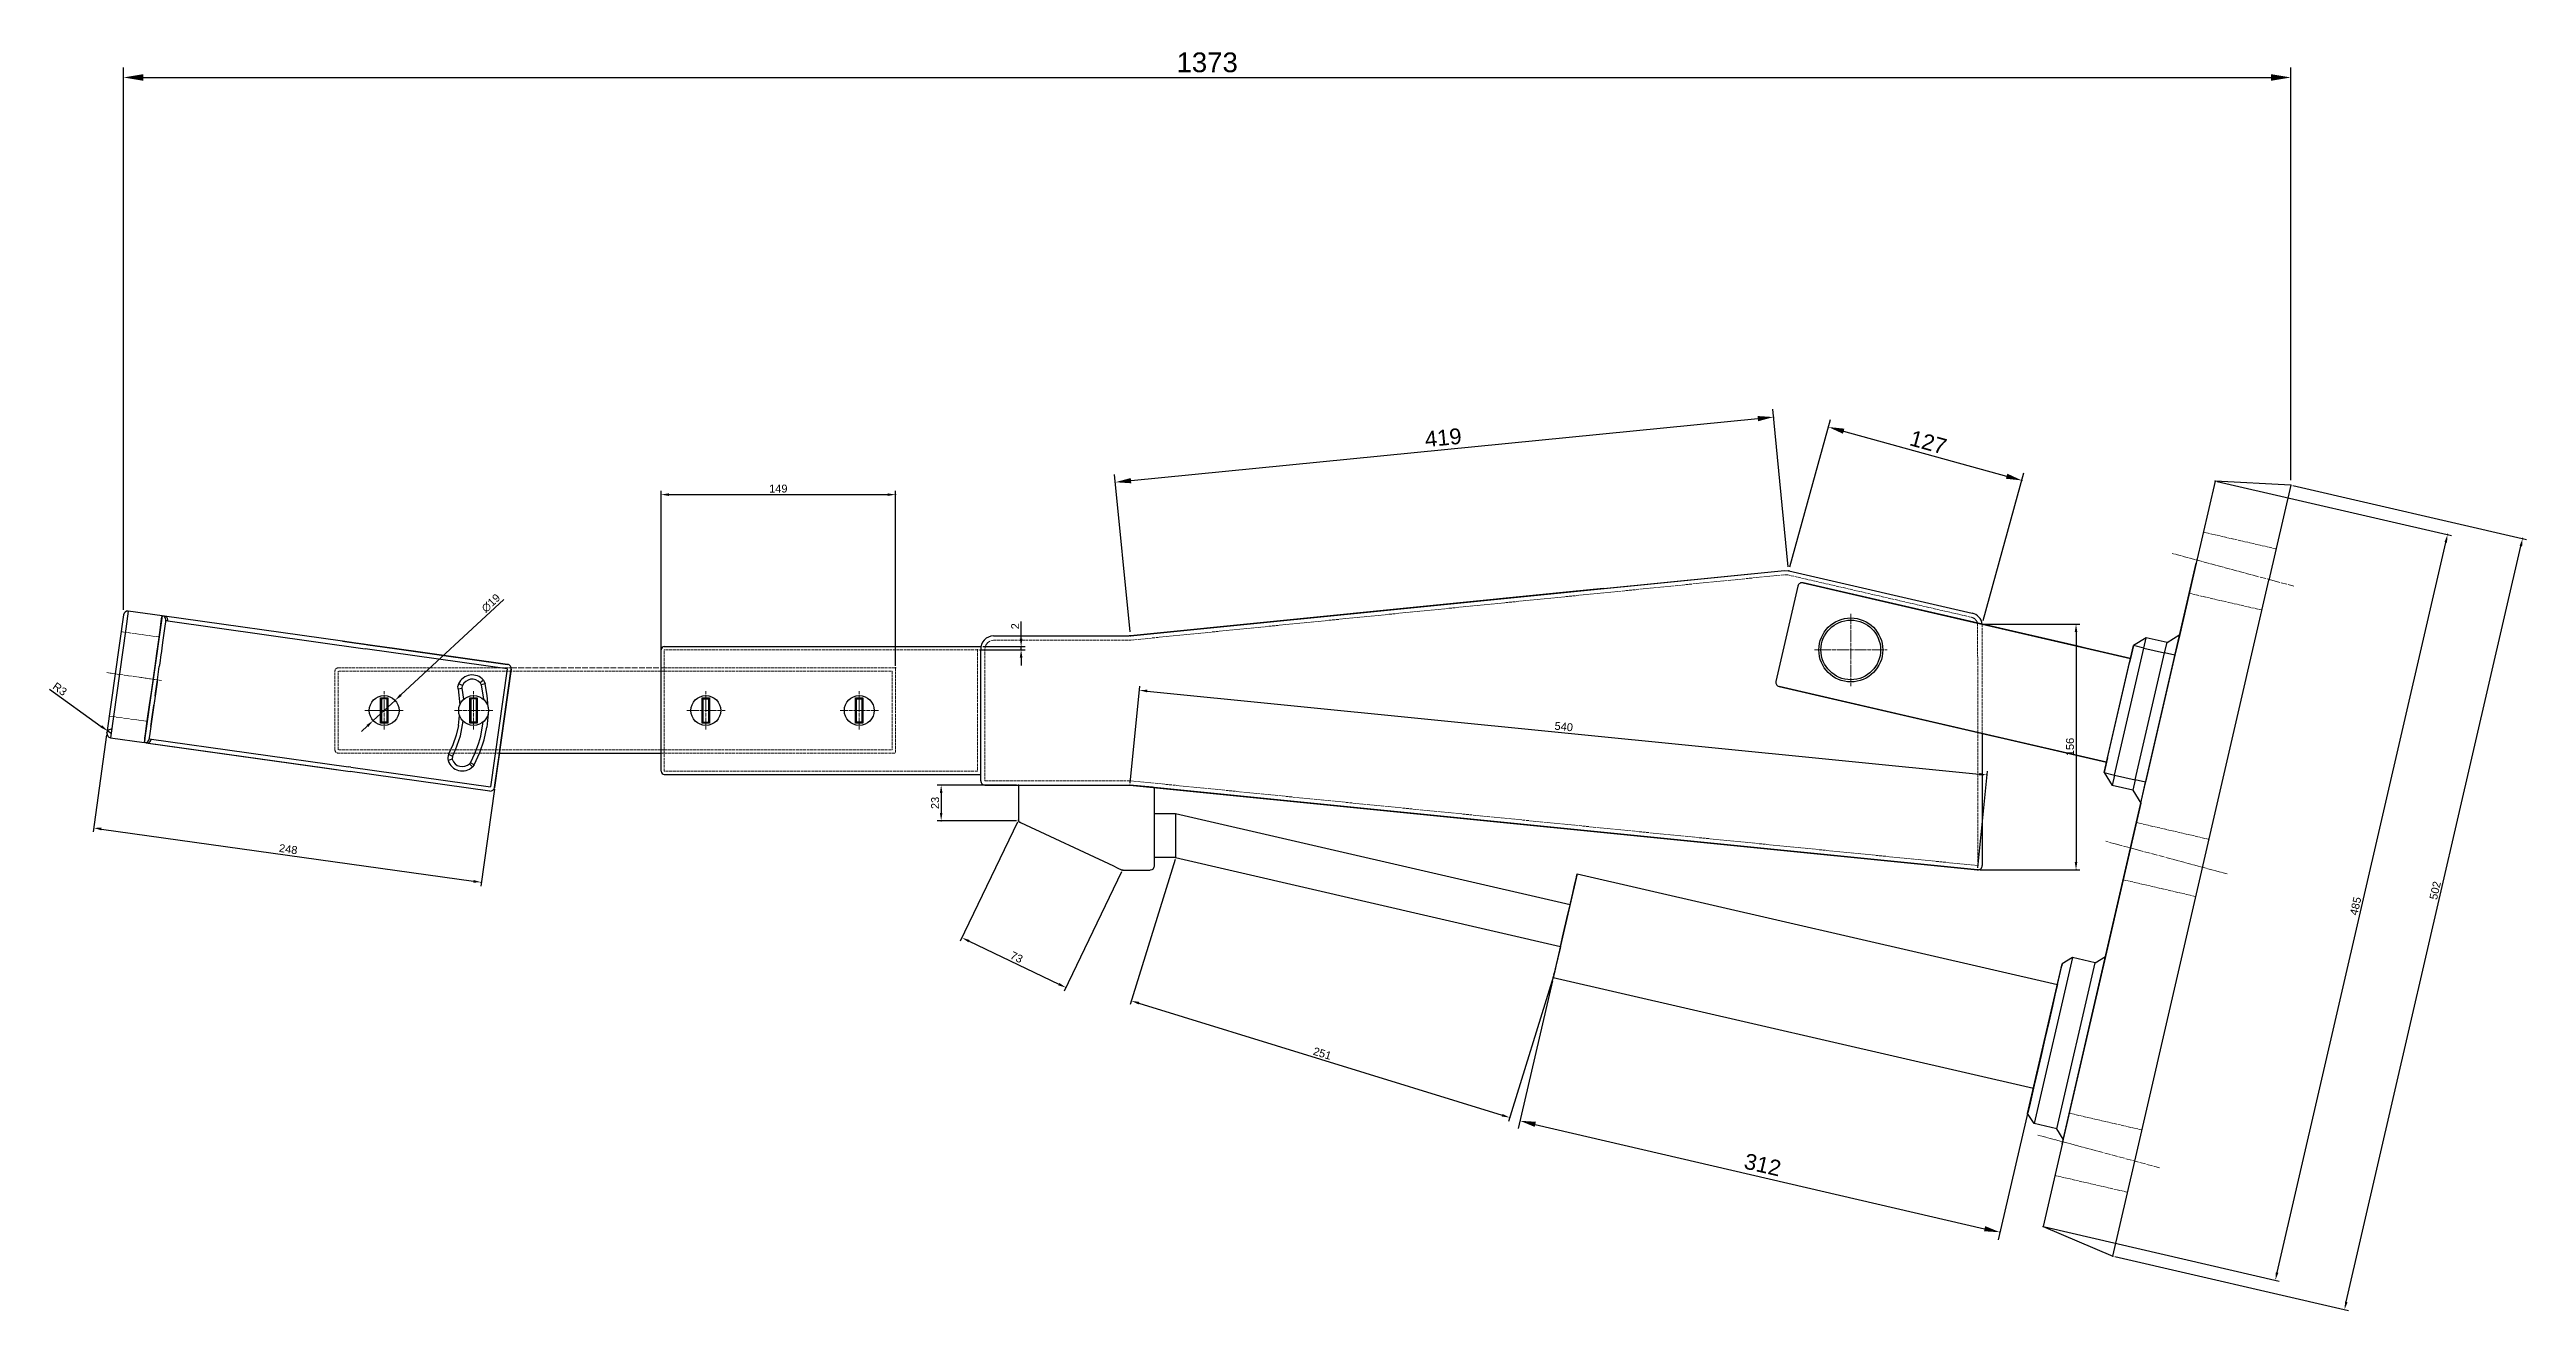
# Model space of a CAD drawing. Header units: millimetres. Extents: x -6198 to -2727, y 3560 to 4988.
# Drawn here: x -6194 to -4625, y 4189 to 4988 of the extents above; entities that cross this region are included whole.
import ezdxf

# ---------------------------------------------------------------- set-up
doc = ezdxf.new("R2010")
doc.units = ezdxf.units.MM
doc.header["$LTSCALE"] = 0.3
doc.linetypes.add('ACAD_ISO02W100', pattern=[15, 12, -3])
doc.linetypes.add('ACAD_ISO04W100', pattern=[30, 24, -3, 0, -3])
doc.layers.add('Ax', color=7, linetype='Continuous')
for name, color, linetype, lineweight in [('Cotas', 1, 'Continuous', 20), ('LCL', 7, 'Continuous', 25), ('LTCE', 7, 'ACAD_ISO02W100', 20), ('LTPE', 7, 'ACAD_ISO04W100', 20)]:
    doc.layers.add(name, color=color, linetype=linetype, lineweight=lineweight)
doc.styles.get("Standard").update_dxf_attribs({"font": 'arial.ttf'})
doc.dimstyles.new('ISO-25 Annotative', dxfattribs={"dimtxt": 2.5, "dimasz": 2.5, "dimexe": 1.25, "dimexo": 0.625, "dimtad": 1, "dimdec": 0, "dimtxsty": 'Standard', "dimcen": 2.5, "dimadec": 0, "dimazin": 0, "dimtfac": 1, "dimtdec": 0, "dimtmove": 0, "dimatfit": 3, "dimfxl": 1, "dimarcsym": 0})

# ---------------------------------------------------------------- blocks, each defined once
blk = doc.blocks.new('*D83')
at = {"layer": 'Cotas', "color": 0, "lineweight": -2, "ltscale": 0.5}
for p, q in [((-6147.335899717758, 4632.832442805025), (-6147.335899717758, 4976.524468239681)), ((-4773.964555411912, 4715.092627379327), (-4773.964555411912, 4976.524468239681)), ((-6134.835899717758, 4970.274468239681), (-4786.464555411912, 4970.274468239681))]:
    blk.add_line(p, q, dxfattribs=at)
at = {"layer": 'Cotas', "color": 0, "ltscale": 0.5}
for points in [[(-6134.835899717758, 4972.357801573014), (-6134.835899717758, 4968.191134906348), (-6147.335899717758, 4970.274468239681)], [(-4786.464555411912, 4972.357801573014), (-4786.464555411912, 4968.191134906348), (-4773.964555411912, 4970.274468239681)]]:
    blk.add_solid(points, dxfattribs=at)
at = {"layer": 'Defpoints', "color": 0, "ltscale": 0.5}
for p in [(-4773.964555411912, 4970.274468239681), (-4773.964555411912, 4711.967627379327), (-6147.335899717758, 4629.707442805025)]:
    blk.add_point(p, dxfattribs=at)
at = {"layer": 'Cotas', "color": 0, "ltscale": 0.5, "insert": (-5460.650227564834, 4979.785893887703), "char_height": 12.5, "attachment_point": 5}
blk.add_mtext('1373', dxfattribs=at)
blk = doc.blocks.new('*D0')
at = {"layer": 'Ax', "color": 0, "ltscale": 0.5}
for p in [(-4944.435910795915, 4714.874407044005), (-5092.144205718907, 4657.624381552617), (-4969.596459800505, 4623.777321167406)]:
    blk.add_point(p, dxfattribs=at)
at = {"layer": 'Cotas', "color": 0, "lineweight": -2, "ltscale": 0.5}
for p, q in [((-5091.478637963979, 4660.034157385262), (-5065.652521204462, 4753.541019094507)), ((-5057.344553383738, 4746.059196409506), (-4954.075014126495, 4717.536678063716)), ((-4968.930892045577, 4626.187097000051), (-4943.10477528606, 4719.693958709296))]:
    blk.add_line(p, q, dxfattribs=at)
at = {"layer": 'Cotas', "color": 0, "ltscale": 0.5}
for points in [[(-5056.900841547119, 4747.665713631269), (-5057.788265220355, 4744.452679187742), (-5066.983656714317, 4748.721467429216)], [(-4953.631302289877, 4719.14319528548), (-4954.518725963113, 4715.930160841953), (-4944.435910795915, 4714.874407044005)]]:
    blk.add_solid(points, dxfattribs=at)
at = {"layer": 'Cotas', "color": 0, "ltscale": 0.5, "insert": (-5003.707632459598, 4739.046990048319), "char_height": 10, "attachment_point": 5, "rotation": 344.56011985154214}
blk.add_mtext('127', dxfattribs=at)
blk = doc.blocks.new('*D1')
at = {"layer": 'Ax', "color": 0, "ltscale": 0.5}
for p in [(-5101.783419741884, 4755.020422654074), (-5092.144205718907, 4657.624381552617), (-5509.229427564816, 4616.345766182557)]:
    blk.add_point(p, dxfattribs=at)
at = {"layer": 'Cotas', "color": 0, "lineweight": -2, "ltscale": 0.5}
for p, q in [((-5092.390425951951, 4660.112227125967), (-5102.275860207974, 4759.996113800775)), ((-5508.917259294392, 4714.726688216192), (-5111.734802035286, 4754.035541721894)), ((-5509.475647797861, 4618.833611755907), (-5519.361082053883, 4718.717498430715))]:
    blk.add_line(p, q, dxfattribs=at)
at = {"layer": 'Cotas', "color": 0, "ltscale": 0.5}
for points in [[(-5111.898948857315, 4755.694105437462), (-5111.570655213255, 4752.376978006328), (-5101.783419741884, 4755.020422654074)], [(-5509.081406116422, 4716.38525193176), (-5508.753112472362, 4713.068124500625), (-5518.868641587794, 4713.741807284014)]]:
    blk.add_solid(points, dxfattribs=at)
at = {"layer": 'Cotas', "color": 0, "ltscale": 0.5, "insert": (-5311.075104497976, 4741.949867531896), "char_height": 10, "attachment_point": 5, "rotation": 5.652114807943309}
blk.add_mtext('419', dxfattribs=at)
blk = doc.blocks.new('*D2')
at = {"layer": 'Ax', "color": 0, "ltscale": 0.5}
for p in [(-5241.268132009183, 4400.229828241067), (-4937.078005902409, 4329.5665960223), (-4958.272199408199, 4238.330118538535)]:
    blk.add_point(p, dxfattribs=at)
at = {"layer": 'Cotas', "color": 0, "lineweight": -2, "ltscale": 0.5}
for p, q in [((-5241.833818352736, 4397.79466932208), (-5263.593698202077, 4304.123032919329)), ((-4937.643692245962, 4327.131437103314), (-4959.403572095302, 4233.459800700562)), ((-5252.721689839028, 4306.730605383094), (-4968.012835084144, 4240.592863912743))]:
    blk.add_line(p, q, dxfattribs=at)
at = {"layer": 'Cotas', "color": 0, "ltscale": 0.5}
for points in [[(-5252.344565609994, 4308.354044662418), (-5253.098814068063, 4305.10716610377), (-5262.462325514973, 4308.993350757302)], [(-4967.63571085511, 4242.216303192067), (-4968.389959313179, 4238.969424633419), (-4958.272199408199, 4238.330118538535)]]:
    blk.add_solid(points, dxfattribs=at)
at = {"layer": 'Cotas', "color": 0, "ltscale": 0.5, "insert": (-5108.645507710611, 4281.073521207617), "char_height": 10, "attachment_point": 5, "rotation": 346.92216313489905}
blk.add_mtext('312', dxfattribs=at)
blk = doc.blocks.new('*D4')
at = {"layer": 'Ax', "color": 0, "ltscale": 0.5}
for p in [(-4773.964555411912, 4711.967627379327), (-4627.094852291559, 4678.060386704913), (-4886.798891708039, 4223.224068659159)]:
    blk.add_point(p, dxfattribs=at)
at = {"layer": 'Cotas', "color": 0, "lineweight": -2, "ltscale": 0.5}
for p, q in [((-4772.746592281968, 4711.686440939223), (-4624.658926031672, 4677.498013824705)), ((-4738.804442827269, 4194.18868050452), (-4628.219598051975, 4673.188534185139)), ((-4885.580928578095, 4222.942882219056), (-4737.493262327799, 4188.754455104538))]:
    blk.add_line(p, q, dxfattribs=at)
at = {"layer": 'Cotas', "color": 0, "ltscale": 0.5}
for points in [[(-4629.031573471937, 4673.375991811876), (-4627.407622632013, 4673.001076558403), (-4627.094852291559, 4678.060386704913)], [(-4739.616418247231, 4194.376138131255), (-4737.992467407307, 4194.001222877783), (-4739.929188587686, 4189.316827984745)]]:
    blk.add_solid(points, dxfattribs=at)
at = {"layer": 'Cotas', "color": 0, "ltscale": 0.5, "insert": (-4682.503708892426, 4454.961565809775), "char_height": 5, "attachment_point": 5, "rotation": 77.00011185840332}
blk.add_mtext('502', dxfattribs=at)
blk = doc.blocks.new('*D7')
at = {"layer": 'Ax', "color": 0, "ltscale": 0.5}
for p in [(-5606.171793989637, 4607.528895897118), (-5604.051250408555, 4609.554682391716), (-5578.55956294959, 4609.554682391716)]:
    blk.add_point(p, dxfattribs=at)
at = {"layer": 'Cotas', "color": 0, "lineweight": -2, "ltscale": 0.5}
for p, q in [((-5578.55956294959, 4614.554682391716), (-5578.55956294959, 4625.366414997446)), ((-5604.921793989637, 4607.528895897118), (-5576.05956294959, 4607.528895897118)), ((-5602.801250408555, 4609.554682391716), (-5576.05956294959, 4609.554682391716)), ((-5578.55956294959, 4607.528895897118), (-5578.55956294959, 4609.554682391716)), ((-5578.55956294959, 4602.528895897118), (-5578.55956294959, 4597.528895897118))]:
    blk.add_line(p, q, dxfattribs=at)
at = {"layer": 'Cotas', "color": 0, "ltscale": 0.5}
for points in [[(-5579.392896282923, 4614.554682391716), (-5577.726229616257, 4614.554682391716), (-5578.55956294959, 4609.554682391716)], [(-5579.392896282923, 4602.528895897118), (-5577.726229616257, 4602.528895897118), (-5578.55956294959, 4607.528895897118)]]:
    blk.add_solid(points, dxfattribs=at)
at = {"layer": 'Cotas', "color": 0, "ltscale": 0.5, "insert": (-5582.31979487319, 4622.46054869458), "char_height": 5, "attachment_point": 5, "rotation": 90}
blk.add_mtext('2', dxfattribs=at)
blk = doc.blocks.new('*D8')
at = {"layer": 'Ax', "color": 0, "ltscale": 0.5}
for p in [(-5480.667088511491, 4475.851031009317), (-5240.89142346253, 4401.858181313693), (-5268.923833098695, 4311.018462461319)]:
    blk.add_point(p, dxfattribs=at)
at = {"layer": 'Cotas', "color": 0, "lineweight": -2, "ltscale": 0.5}
for p, q in [((-5481.035677360105, 4474.656609701454), (-5509.436675844884, 4382.622469541217)), ((-5241.260012311144, 4400.663760005829), (-5269.661010795923, 4308.629619845593)), ((-5503.921812916204, 4383.536956762489), (-5273.701518330148, 4312.492817855774))]:
    blk.add_line(p, q, dxfattribs=at)
at = {"layer": 'Cotas', "color": 0, "ltscale": 0.5}
for points in [[(-5503.676087017127, 4384.333237634399), (-5504.16753881528, 4382.74067589058), (-5508.699498147656, 4385.011312156944)], [(-5273.455792431072, 4313.289098727683), (-5273.947244229224, 4311.696536983865), (-5268.923833098695, 4311.018462461319)]]:
    blk.add_solid(points, dxfattribs=at)
at = {"layer": 'Cotas', "color": 0, "ltscale": 0.5, "insert": (-5387.690310735852, 4351.648665640011), "char_height": 5, "attachment_point": 5, "rotation": 342.8501931388762}
blk.add_mtext('251', dxfattribs=at)
blk = doc.blocks.new('*D9')
at = {"layer": 'Ax', "color": 0, "ltscale": 0.5}
for p in [(-5580.296372527127, 4499.477002870672), (-5514.438537145403, 4467.909096703199), (-5550.144736128854, 4393.417840859875)]:
    blk.add_point(p, dxfattribs=at)
at = {"layer": 'Cotas', "color": 0, "lineweight": -2, "ltscale": 0.5}
for p, q in [((-5580.836676235567, 4498.349806391506), (-5617.08317892746, 4422.731354069016)), ((-5514.978840853843, 4466.781900224032), (-5551.225343545736, 4391.163447901543)), ((-5611.493785593912, 4422.824532193585), (-5554.65352204552, 4395.579055693639))]:
    blk.add_line(p, q, dxfattribs=at)
at = {"layer": 'Cotas', "color": 0, "ltscale": 0.5}
for points in [[(-5611.133583121618, 4423.575996513029), (-5611.853988066207, 4422.073067874141), (-5616.002571510578, 4424.985747027349)], [(-5554.293319573226, 4396.330520013084), (-5555.013724517814, 4394.827591374195), (-5550.144736128854, 4393.417840859875)]]:
    blk.add_solid(points, dxfattribs=at)
at = {"layer": 'Cotas', "color": 0, "ltscale": 0.5, "insert": (-5581.429155083657, 4412.632592504349), "char_height": 5, "attachment_point": 5, "rotation": 334.3900111150938}
blk.add_mtext('73', dxfattribs=at)
blk = doc.blocks.new('*D10')
at = {"layer": 'Ax', "color": 0, "ltscale": 0.5}
for p in [(-5658.15487300793, 4705.876170057351), (-5806.677955917346, 4596.052112217752), (-5658.15487300793, 4596.052112217752)]:
    blk.add_point(p, dxfattribs=at)
at = {"layer": 'Cotas', "color": 0, "lineweight": -2, "ltscale": 0.5}
for p, q in [((-5806.677955917346, 4597.302112217752), (-5806.677955917346, 4708.376170057351)), ((-5801.677955917346, 4705.876170057351), (-5663.15487300793, 4705.876170057351)), ((-5658.15487300793, 4597.302112217752), (-5658.15487300793, 4708.376170057351))]:
    blk.add_line(p, q, dxfattribs=at)
at = {"layer": 'Cotas', "color": 0, "ltscale": 0.5}
for points in [[(-5801.677955917346, 4706.709503390684), (-5801.677955917346, 4705.042836724018), (-5806.677955917346, 4705.876170057351)], [(-5663.15487300793, 4706.709503390684), (-5663.15487300793, 4705.042836724018), (-5658.15487300793, 4705.876170057351)]]:
    blk.add_solid(points, dxfattribs=at)
at = {"layer": 'Cotas', "color": 0, "ltscale": 0.5, "insert": (-5732.416414462637, 4709.67903499596), "char_height": 5, "attachment_point": 5}
blk.add_mtext('149', dxfattribs=at)
blk = doc.blocks.new('*D22')
at = {"layer": 'Ax', "color": 0, "ltscale": 0.5}
for p in [(-5580.296372527128, 4521.790570763047), (-5629.212996762703, 4499.11447152739), (-5580.190381054324, 4499.11447152739)]:
    blk.add_point(p, dxfattribs=at)
at = {"layer": 'Cotas', "color": 0, "lineweight": -2, "ltscale": 0.5}
for p, q in [((-5581.546372527128, 4521.790570763047), (-5631.712996762703, 4521.790570763047)), ((-5629.212996762703, 4516.790570763047), (-5629.212996762703, 4504.11447152739)), ((-5581.440381054324, 4499.11447152739), (-5631.712996762703, 4499.11447152739))]:
    blk.add_line(p, q, dxfattribs=at)
at = {"layer": 'Cotas', "color": 0, "ltscale": 0.5}
for points in [[(-5630.046330096036, 4516.790570763047), (-5628.37966342937, 4516.790570763047), (-5629.212996762703, 4521.790570763047)], [(-5630.046330096036, 4504.11447152739), (-5628.37966342937, 4504.11447152739), (-5629.212996762703, 4499.11447152739)]]:
    blk.add_solid(points, dxfattribs=at)
at = {"layer": 'Cotas', "color": 0, "ltscale": 0.5, "insert": (-5633.017567021911, 4510.452521145218), "char_height": 5, "attachment_point": 5, "rotation": 90}
blk.add_mtext('23', dxfattribs=at)
blk = doc.blocks.new('*D23')
at = {"layer": 'Ax', "color": 0, "ltscale": 0.5}
for p in [(-5975.270734574008, 4575.469983408484), (-5989.139736864753, 4562.625847241779)]:
    blk.add_point(p, dxfattribs=at)
at = {"layer": 'Cotas', "color": 0, "lineweight": -2, "ltscale": 0.5}
for p, q in [((-5906.284751082535, 4639.3581670704), (-5971.602256578878, 4578.867374937178)), ((-5989.139736864753, 4562.625847241779), (-5975.270734574008, 4575.469983408484)), ((-5992.808214859883, 4559.228455713084), (-5996.476692855013, 4555.83106418439))]:
    blk.add_line(p, q, dxfattribs=at)
at = {"layer": 'Cotas', "color": 0, "ltscale": 0.5}
for points in [[(-5972.168488500327, 4579.478787936367), (-5971.036024657429, 4578.255961937991), (-5975.270734574008, 4575.469983408484)], [(-5993.374446781332, 4559.839868712274), (-5992.241982938434, 4558.617042713897), (-5989.139736864753, 4562.625847241779)]]:
    blk.add_solid(points, dxfattribs=at)
at = {"layer": 'Cotas', "color": 0, "ltscale": 0.5, "insert": (-5914.50773717079, 4637.11658428087), "char_height": 5, "attachment_point": 5, "rotation": 42.802889453046845}
blk.add_mtext('∅19', dxfattribs=at)
blk = doc.blocks.new('*D29')
at = {"layer": 'Ax', "color": 0, "ltscale": 0.5}
for p in [(-6157.859435246814, 4554.832906080855), (-5912.156101653544, 4520.320925170031), (-5920.613857968195, 4460.107084457764)]:
    blk.add_point(p, dxfattribs=at)
at = {"layer": 'Cotas', "color": 0, "lineweight": -2, "ltscale": 0.5}
for p, q in [((-6158.033305923602, 4553.595057549024), (-6166.66493291504, 4492.143368304928)), ((-5912.329972330333, 4519.083076638201), (-5920.961599321771, 4457.631387394104)), ((-6161.365797434144, 4493.923582661435), (-5925.565252095514, 4460.802567164917))]:
    blk.add_line(p, q, dxfattribs=at)
at = {"layer": 'Cotas', "color": 0, "ltscale": 0.5}
for points in [[(-6161.249883649618, 4494.748815015988), (-6161.481711218669, 4493.098350306881), (-6166.317191561464, 4494.619065368588)], [(-5925.449338310988, 4461.62779951947), (-5925.681165880039, 4459.977334810364), (-5920.613857968195, 4460.107084457764)]]:
    blk.add_solid(points, dxfattribs=at)
at = {"layer": 'Cotas', "color": 0, "ltscale": 0.5, "insert": (-6042.936559404341, 4481.128971537979), "char_height": 5, "attachment_point": 5, "rotation": 352.004429622877}
blk.add_mtext('248', dxfattribs=at)
blk = doc.blocks.new('*D30')
at = {"layer": 'Ax', "color": 0, "ltscale": 0.5}
for p in [(-6157.374543585481, 4556.037718522265), (-6155.184498574708, 4554.456326291177)]:
    blk.add_point(p, dxfattribs=at)
at = {"layer": 'Cotas', "color": 0, "lineweight": -2, "ltscale": 0.5}
for p, q in [((-6194.210722482057, 4582.636462768839), (-6161.428209373727, 4558.964797898913)), ((-6155.184498574708, 4554.456326291177), (-6157.374543585481, 4556.037718522265))]:
    blk.add_line(p, q, dxfattribs=at)
blk.add_arc((-6155.184498574708, 4554.456326291177), 2.701314224179441, 91.14178748156563, 145.4735976943258, dxfattribs=at)
at = {"layer": 'Cotas', "color": 0, "ltscale": 0.5}
blk.add_solid([(-6160.940362810953, 4559.640408863622), (-6161.916055936502, 4558.289186934206), (-6157.374543585481, 4556.037718522265)], dxfattribs=at)
at = {"layer": 'Cotas', "color": 0, "ltscale": 0.5, "insert": (-6187.701678472677, 4582.629151562871), "char_height": 5, "attachment_point": 5, "rotation": 324.16762486863104}
blk.add_mtext('R3', dxfattribs=at)
blk = doc.blocks.new('*D38')
at = {"layer": 'Ax', "color": 0, "ltscale": 0.5}
for p in [(-4821.886203217557, 4714.479017690341), (-4674.685551266627, 4680.495011288192), (-4930.972356984988, 4241.975782981395)]:
    blk.add_point(p, dxfattribs=at)
at = {"layer": 'Cotas', "color": 0, "lineweight": -2, "ltscale": 0.5}
for p, q in [((-4820.668240742041, 4714.197828415587), (-4672.249626315597, 4679.932632738683)), ((-4782.646947935041, 4212.863626481306), (-4675.810308365646, 4675.623161386131)), ((-4929.754394509473, 4241.69459370664), (-4781.335780083029, 4207.429398029736))]:
    blk.add_line(p, q, dxfattribs=at)
at = {"layer": 'Cotas', "color": 0, "ltscale": 0.5}
for points in [[(-4676.622283349323, 4675.810620902634), (-4674.998333381969, 4675.435701869628), (-4674.685551266627, 4680.495011288192)], [(-4783.458922918718, 4213.051085997809), (-4781.834972951365, 4212.676166964803), (-4783.771705034059, 4207.991776579245)]]:
    blk.add_solid(points, dxfattribs=at)
at = {"layer": 'Cotas', "color": 0, "ltscale": 0.5, "insert": (-4732.934025586085, 4445.098853800981), "char_height": 5, "attachment_point": 5, "rotation": 76.99997850990474}
blk.add_mtext('485', dxfattribs=at)
blk = doc.blocks.new('*D44')
at = {"layer": 'Ax', "color": 0, "ltscale": 0.5}
for p in [(-4969.596459800506, 4623.777321167408), (-4972.246110845572, 4468.065457977633), (-4910.074371744367, 4468.065457977633)]:
    blk.add_point(p, dxfattribs=at)
at = {"layer": 'Cotas', "color": 0, "lineweight": -2, "ltscale": 0.5}
for p, q in [((-4968.346459800506, 4623.777321167408), (-4907.574371744367, 4623.777321167408)), ((-4910.074371744367, 4618.777321167408), (-4910.074371744367, 4473.065457977633)), ((-4970.996110845572, 4468.065457977633), (-4907.574371744367, 4468.065457977633))]:
    blk.add_line(p, q, dxfattribs=at)
at = {"layer": 'Cotas', "color": 0, "ltscale": 0.5}
for points in [[(-4910.9077050777, 4618.777321167408), (-4909.241038411034, 4618.777321167408), (-4910.074371744367, 4623.777321167408)], [(-4910.9077050777, 4473.065457977633), (-4909.241038411034, 4473.065457977633), (-4910.074371744367, 4468.065457977633)]]:
    blk.add_solid(points, dxfattribs=at)
at = {"layer": 'Cotas', "color": 0, "ltscale": 0.5, "insert": (-4913.877236682974, 4545.921389572521), "char_height": 5, "attachment_point": 5, "rotation": 90}
blk.add_mtext('156', dxfattribs=at)
blk = doc.blocks.new('*D45')
at = {"layer": 'Ax', "color": 0, "ltscale": 0.5}
for p in [(-5509.631790098516, 4521.790570763046), (-4966.505055739053, 4528.174265953447), (-4972.514597732214, 4468.07884892851)]:
    blk.add_point(p, dxfattribs=at)
at = {"layer": 'Cotas', "color": 0, "lineweight": -2, "ltscale": 0.5}
for p, q in [((-5509.507410443783, 4523.034367250212), (-5503.37348879589, 4584.373580762316)), ((-5498.647062156687, 4581.388469169052), (-4971.48024168772, 4528.671784572377)), ((-4972.390218077481, 4469.322645415677), (-4966.256296429588, 4530.66185892778))]:
    blk.add_line(p, q, dxfattribs=at)
at = {"layer": 'Cotas', "color": 0, "ltscale": 0.5}
for points in [[(-5498.564142386866, 4582.217666827164), (-5498.729981926509, 4580.559271510941), (-5503.622248105355, 4581.885987787982)], [(-4971.397321917899, 4529.500982230489), (-4971.563161457542, 4527.842586914266), (-4966.505055739053, 4528.174265953447)]]:
    blk.add_solid(points, dxfattribs=at)
at = {"layer": 'Cotas', "color": 0, "ltscale": 0.5, "insert": (-5234.685252699756, 4558.814118912163), "char_height": 5, "attachment_point": 5, "rotation": 354.28940658811837}
blk.add_mtext('540', dxfattribs=at)

msp = doc.modelspace()

# ---------------------------------------------------------------- linework, layer by layer
at = {"layer": 'LCL'}
for p, q in [((-4821.886203217557, 4714.479017690342), (-4833.913872513531, 4662.377120205719)), ((-4773.964555411912, 4711.967627379327), (-4821.886203217557, 4714.479017690342)), ((-4773.964555411912, 4711.967627379327), (-4787.866315972233, 4651.748268308783)), ((-4918.944687689014, 4294.074980046329), (-4833.913872513531, 4662.377120205719)), ((-4833.913872513531, 4662.377120205719), (-4844.337492514082, 4617.223402581567)), ((-5509.229427564816, 4616.345766182557), (-5094.771714076559, 4657.791807573351)), ((-5209.488242896103, 4646.317724313677), (-5231.091600410199, 4644.157388562267)), ((-5209.488242896103, 4646.317724313677), (-5094.771714076559, 4657.791807573351)), ((-5086.303197931034, 4647.951478225681), (-5100.269768563896, 4587.462077186209)), ((-5094.771714076559, 4657.791807573351), (-5092.144205718907, 4657.624381552617)), ((-5092.144205718907, 4657.624381552617), (-4975.829028443321, 4630.793011520109)), ((-5083.065394723608, 4649.974092572937), (-4972.475107189257, 4624.441624410964)), ((-4875.551643702262, 4602.065946865739), (-5083.065394723608, 4649.974092572937)), ((-4909.890180470918, 4609.994379073413), (-5083.065394723608, 4649.974092572937)), ((-4872.897131147718, 4283.443427729704), (-4787.866315972233, 4651.748268308783)), ((-6144.289826308272, 4631.983896603075), (-6145.847968468976, 4620.895973358964)), ((-6144.287125888583, 4632.005499960588), (-6144.289826308272, 4631.983896603075)), ((-6122.894401110249, 4628.999932846439), (-6144.287125888583, 4632.005499960588)), ((-5231.091600410199, 4644.157388562267), (-5509.229427564816, 4616.345766182557)), ((-6145.847968468976, 4620.895973358964), (-6155.558677671563, 4551.803035189504)), ((-6122.897101529938, 4628.975629069236), (-6134.165952893228, 4548.797468075355)), ((-6125.241065820217, 4612.297837068352), (-6124.363429421206, 4618.541207389927)), ((-6124.363429421206, 4618.541207389927), (-6123.661320301999, 4623.531582975683)), ((-6123.661320301999, 4623.531582975683), (-6123.167143498864, 4627.061031509549)), ((-6123.167143498864, 4627.061031509549), (-6122.897101529938, 4628.975629069236)), ((-6122.894401110249, 4628.999932846439), (-6122.897101529938, 4628.975629069236)), ((-6008.591036503162, 4612.935136115019), (-6122.893749415188, 4628.999479450022)), ((-6121.708916866663, 4618.030828068657), (-6122.548747390022, 4612.052098876629)), ((-6121.077018659375, 4622.527026851278), (-6121.708916866663, 4618.030828068657)), ((-6120.682757384742, 4625.319260809974), (-6121.077018659375, 4622.527026851278)), ((-6120.596343954686, 4625.948458597573), (-6120.682757384742, 4625.319260809974)), ((-6120.550436819969, 4626.267108120906), (-6120.596343954686, 4625.948458597573)), ((-6119.348750058247, 4625.772931317771), (-6120.596343954686, 4625.948458597573)), ((-6119.348750058247, 4625.772931317771), (-5994.246407113802, 4608.193199140675)), ((-5596.045220154902, 4616.305259887218), (-5510.036853051905, 4616.305259887218)), ((-5509.229427564816, 4616.345766182557), (-5510.036853051905, 4616.305259887218)), ((-4972.475107189257, 4624.441624410964), (-4969.596459800504, 4623.777321167406)), ((-4969.596459800504, 4623.777321167406), (-4875.551643702262, 4602.065946865739)), ((-4969.596459800504, 4623.777321167406), (-4909.890180470918, 4609.994379073413)), ((-4865.592495888263, 4615.20078823431), (-4873.688354116671, 4610.142902156322)), ((-4867.110131753629, 4608.622565871266), (-4865.592495888263, 4615.20078823431)), ((-4852.436051162179, 4612.165516503579), (-4865.592495888263, 4615.20078823431)), ((-4852.436051162179, 4612.165516503579), (-4844.337492514082, 4617.223402581567)), ((-4844.337492514082, 4617.223402581567), (-4847.375464664502, 4604.066957855482)), ((-6127.368996535355, 4597.151183031282), (-6126.256423623379, 4605.066113140509)), ((-6126.256423623379, 4605.066113140509), (-6125.241065820217, 4612.297837068352)), ((-6124.390433618099, 4598.946962124642), (-6124.676678105161, 4596.913546098627)), ((-6123.601911068834, 4604.555733819238), (-6124.390433618099, 4598.946962124642)), ((-6123.553303514428, 4604.893286280396), (-6123.601911068834, 4604.555733819238)), ((-6122.548747390022, 4612.052098876629), (-6123.553303514428, 4604.893286280396)), ((-6000.171127912043, 4611.752352291122), (-6008.591036503162, 4612.935136115019)), ((-6008.591036503162, 4612.935136115019), (-5903.936271445809, 4598.225950067608)), ((-5995.299570792614, 4611.066445690049), (-6000.171127912043, 4611.752352291122)), ((-5992.445227181064, 4610.666783576039), (-5995.299570792614, 4611.066445690049)), ((-5992.820585517871, 4607.99066766398), (-5994.246407113802, 4608.193199140675)), ((-5904.311629782617, 4595.552534575239), (-5992.820585517871, 4607.99066766398)), ((-5992.445227181064, 4610.666783576039), (-5978.567770397946, 4608.714380140702)), ((-5903.936271445809, 4598.225950067608), (-5992.445227181064, 4610.666783576039)), ((-5903.936271445809, 4598.225950067608), (-5978.567770397946, 4608.714380140702)), ((-5806.677955917346, 4530.566934753147), (-5806.677955917346, 4607.528895897116)), ((-5804.652641150399, 4609.554210664063), (-5606.171793989635, 4609.554210664063)), ((-5604.146479222689, 4524.490990452307), (-5604.146479222688, 4607.528895897115)), ((-4904.627062496547, 4608.779190213244), (-4909.890180470918, 4609.994379073413)), ((-4892.272642418173, 4529.637990380041), (-4873.688354116671, 4610.142902156322)), ((-4890.12580876521, 4538.946337048927), (-4876.159238132346, 4599.435738088398)), ((-4885.694420055131, 4528.120354514675), (-4867.110131753629, 4608.622565871266)), ((-4875.551643702262, 4602.065946865739), (-4876.159238132346, 4599.435738088398)), ((-4873.688354116671, 4610.142902156322), (-4875.551643702262, 4602.065946865739)), ((-4867.110131753629, 4608.622565871266), (-4873.688354116671, 4610.142902156322)), ((-4872.540675748734, 4525.082382364256), (-4853.953687027544, 4605.587294140537)), ((-4867.110131753629, 4608.622565871266), (-4853.953687027544, 4605.587294140537)), ((-4847.375464664502, 4604.066957855482), (-4865.962453385692, 4523.562046079201)), ((-4853.953687027544, 4605.587294140537), (-4852.436051162179, 4612.165516503579)), ((-4847.375464664502, 4604.066957855482), (-4853.953687027544, 4605.587294140537)), ((-6125.856761509369, 4588.512540445332), (-6129.991104053629, 4559.096868770201)), ((-6129.69135746812, 4580.624614532998), (-6127.368996535355, 4597.151183031282)), ((-6127.036844913577, 4580.108834372349), (-6125.856761509369, 4588.512540445332)), ((-6125.856761509369, 4588.512540445332), (-6124.676678105161, 4596.913546098627)), ((-5935.026203328284, 4585.92553838302), (-5935.440042645664, 4584.37752279615)), ((-5935.379958307578, 4582.776849025339), (-5935.440042645664, 4584.37752279615)), ((-5935.379958307578, 4582.776849025339), (-5932.728146172723, 4583.276426667853)), ((-5935.026203328284, 4585.92553838302), (-5935.026203328284, 4585.92553838302)), ((-5932.549918473231, 4584.848070927003), (-5935.026203328284, 4585.92553838302)), ((-5932.857766317807, 4583.25212289065), (-5932.728146172723, 4583.276426667853)), ((-5932.728146172723, 4583.276426667853), (-5932.549918473231, 4584.848070927003)), ((-5931.753294664899, 4576.131116170066), (-5932.728146172723, 4583.276426667853)), ((-5932.549918473231, 4584.848070927003), (-5932.549918473231, 4584.848070927003)), ((-5919.263853602061, 4588.264101833921), (-5921.321573405279, 4586.516930294968)), ((-5921.321573405279, 4586.516930294968), (-5921.321573405279, 4586.516930294968)), ((-5921.321573405279, 4586.516930294968), (-5920.738282752398, 4585.331446051381)), ((-5918.0972722963, 4585.895833766437), (-5920.738282752398, 4585.331446051381)), ((-5920.608662607314, 4585.358450248274), (-5920.738282752398, 4585.331446051381)), ((-5920.738282752398, 4585.331446051381), (-5919.315161576157, 4576.198626662297)), ((-5919.263853602061, 4588.264101833921), (-5918.0972722963, 4585.895833766437)), ((-5916.851703714628, 4578.501747104776), (-5918.0972722963, 4585.895833766437)), ((-5904.311629782617, 4595.552534575239), (-5914.835165311672, 4520.675297431379)), ((-5901.638214290248, 4595.177176238431), (-5912.159049399613, 4520.299939094572)), ((-5908.818630243995, 4544.069033199457), (-5901.797539051913, 4594.026797450806)), ((-5901.797539051913, 4594.026797450806), (-5901.638214290248, 4595.177176238431)), ((-4972.248271935359, 4555.135353086053), (-5098.24445379695, 4584.224273978784)), ((-5098.24445379695, 4584.224273978784), (-4890.733403195293, 4536.316128271586)), ((-6131.821988602948, 4565.477960495927), (-6130.803930380096, 4572.70968442377)), ((-6130.803930380096, 4572.70968442377), (-6129.69135746812, 4580.624614532998)), ((-6129.164775628715, 4564.970281594346), (-6128.160219504309, 4572.129094190579)), ((-6128.160219504309, 4572.129094190579), (-6128.111611949902, 4572.466646651736)), ((-6127.323089400637, 4578.075418346334), (-6128.111611949902, 4572.466646651736)), ((-6127.323089400637, 4578.075418346334), (-6127.036844913577, 4580.108834372349)), ((-5984.568102947486, 4577.149174392918), (-5983.892998025171, 4576.474069470602)), ((-5984.568102947486, 4577.149174392918), (-5979.842368491278, 4577.149174392918)), ((-5984.568102947486, 4560.946656257345), (-5984.568102947486, 4577.149174392918)), ((-5983.892998025171, 4576.474069470602), (-5983.892998025171, 4561.621761179661)), ((-5980.517473413593, 4576.474069470602), (-5983.892998025171, 4576.474069470602)), ((-5979.842368491278, 4577.149174392918), (-5980.517473413593, 4576.474069470602)), ((-5980.517473413593, 4576.474069470602), (-5980.517473413593, 4561.621761179661)), ((-5979.842368491278, 4577.149174392918), (-5979.842368491278, 4560.946656257345)), ((-5935.379958307578, 4582.776849025339), (-5935.379958307578, 4582.776849025339)), ((-5935.379958307578, 4582.776849025339), (-5934.248482457777, 4572.615169734647)), ((-5927.859289472983, 4577.149174392918), (-5927.184184550667, 4576.474069470602)), ((-5927.859289472983, 4577.149174392918), (-5923.133555016773, 4577.149174392918)), ((-5927.859289472983, 4560.946656257345), (-5927.859289472983, 4577.149174392918)), ((-5927.184184550667, 4576.474069470602), (-5927.184184550667, 4561.621761179661)), ((-5923.808659939089, 4576.474069470602), (-5927.184184550667, 4576.474069470602)), ((-5923.133555016773, 4577.149174392918), (-5923.808659939089, 4576.474069470602)), ((-5923.808659939089, 4576.474069470602), (-5923.808659939089, 4561.621761179661)), ((-5923.133555016773, 4577.149174392918), (-5923.133555016773, 4560.946656257345)), ((-5916.298792783252, 4571.227154014366), (-5916.851703714628, 4578.501747104776)), ((-5780.686416408198, 4560.946656257345), (-5780.686416408198, 4577.149174392918)), ((-5780.686416408198, 4577.149174392918), (-5780.011311485882, 4576.474069470602)), ((-5780.686416408198, 4577.149174392918), (-5775.960681951989, 4577.149174392918)), ((-5780.011311485882, 4561.621761179661), (-5780.011311485882, 4576.474069470602)), ((-5780.011311485882, 4576.474069470602), (-5776.635786874305, 4576.474069470602)), ((-5775.960681951989, 4577.149174392918), (-5776.635786874305, 4576.474069470602)), ((-5776.635786874305, 4576.474069470602), (-5776.635786874305, 4561.621761179661)), ((-5775.960681951989, 4577.149174392918), (-5775.960681951989, 4560.946656257345)), ((-5683.471307594763, 4577.149174392918), (-5678.745573138554, 4577.149174392918)), ((-5683.471307594763, 4560.946656257345), (-5683.471307594763, 4577.149174392918)), ((-5683.471307594763, 4577.149174392918), (-5682.796202672447, 4576.474069470602)), ((-5682.796202672447, 4576.474069470602), (-5679.420678060869, 4576.474069470602)), ((-5682.796202672447, 4561.621761179661), (-5682.796202672447, 4576.474069470602)), ((-5678.745573138554, 4577.149174392918), (-5679.420678060869, 4576.474069470602)), ((-5679.420678060869, 4576.474069470602), (-5679.420678060869, 4561.621761179661)), ((-5678.745573138554, 4577.149174392918), (-5678.745573138554, 4560.946656257345)), ((-6155.558677671563, 4551.803035189504), (-6155.561378091252, 4551.781431831989)), ((-6155.561378091252, 4551.781431831989), (-6134.168653312918, 4548.775864717842)), ((-6133.79329497611, 4551.44928021021), (-6133.399033701477, 4554.241514168907)), ((-6133.399033701477, 4554.241514168907), (-6132.699625001958, 4559.234590174353)), ((-6132.699625001958, 4559.234590174353), (-6131.821988602948, 4565.477960495927)), ((-6131.030765633996, 4551.703119661001), (-6131.117179064051, 4551.073921873403)), ((-6130.636504359362, 4554.495353619698), (-6131.030765633996, 4551.703119661001)), ((-6130.004606152075, 4558.991552402319), (-6130.636504359362, 4554.495353619698)), ((-6130.004606152075, 4558.991552402319), (-6129.164775628715, 4564.970281594346)), ((-5984.568102947486, 4560.946656257345), (-5983.892998025171, 4561.621761179661)), ((-5979.842368491278, 4560.946656257345), (-5984.568102947486, 4560.946656257345)), ((-5980.517473413593, 4561.621761179661), (-5983.892998025171, 4561.621761179661)), ((-5979.842368491278, 4560.946656257345), (-5980.517473413593, 4561.621761179661)), ((-5936.576919334842, 4553.467843927933), (-5938.622654675481, 4547.378735081109)), ((-5937.062319773988, 4544.069033199457), (-5933.884263352187, 4553.069532023767)), ((-5935.166117473224, 4559.617712217766), (-5936.576919334842, 4553.467843927933)), ((-5935.166117473224, 4559.617712217766), (-5934.386203861929, 4565.834415894909)), ((-5933.884263352187, 4553.069532023767), (-5932.036838732271, 4562.223954770367)), ((-5927.859289472983, 4560.946656257345), (-5927.184184550667, 4561.621761179661)), ((-5923.133555016773, 4560.946656257345), (-5927.859289472983, 4560.946656257345)), ((-5923.808659939089, 4561.621761179661), (-5927.184184550667, 4561.621761179661)), ((-5923.133555016773, 4560.946656257345), (-5923.808659939089, 4561.621761179661)), ((-5922.110771059466, 4548.646919677678), (-5920.930012550336, 4552.842696769869)), ((-5920.930012550336, 4552.842696769869), (-5919.350267032118, 4561.867499371384)), ((-5918.791280156441, 4550.347508976991), (-5917.058455947297, 4558.498471969579)), ((-5916.306894042319, 4566.844372858693), (-5917.058455947297, 4558.498471969579)), ((-5780.686416408198, 4560.946656257345), (-5780.011311485882, 4561.621761179661)), ((-5775.960681951989, 4560.946656257345), (-5780.686416408198, 4560.946656257345)), ((-5780.011311485882, 4561.621761179661), (-5776.635786874305, 4561.621761179661)), ((-5776.635786874305, 4561.621761179661), (-5775.960681951989, 4560.946656257345)), ((-5683.471307594763, 4560.946656257345), (-5682.796202672447, 4561.621761179661)), ((-5678.745573138554, 4560.946656257345), (-5683.471307594763, 4560.946656257345)), ((-5679.420678060869, 4561.621761179661), (-5682.796202672447, 4561.621761179661)), ((-5678.745573138554, 4560.946656257345), (-5679.420678060869, 4561.621761179661)), ((-4969.547852246097, 4554.511556137833), (-4972.248271935359, 4555.135353086053)), ((-4890.733403195293, 4536.316128271586), (-4969.547852246097, 4554.511556137833)), ((-4969.547852246097, 4554.511556137833), (-4969.547852246097, 4470.766140734438)), ((-4969.547852246097, 4554.511556137833), (-4925.069239544261, 4544.24186005957)), ((-6134.168653312918, 4548.775864717842), (-6134.165952893228, 4548.797468075355)), ((-6131.673465520039, 4548.424810158236), (-6134.168653312918, 4548.775864717842)), ((-6133.895910924302, 4550.714766054731), (-6134.165952893228, 4548.797468075355)), ((-6133.895910924302, 4550.714766054731), (-6133.79329497611, 4551.44928021021)), ((-6133.037177463117, 4548.616539956173), (-6019.865288705831, 4532.711067986421)), ((-6131.673465520039, 4548.424810158236), (-6019.865288705831, 4532.711067986421)), ((-6131.673465520039, 4548.424810158236), (-6006.573822995284, 4530.842377561451)), ((-5939.049828665285, 4538.106506525566), (-5941.623328629152, 4537.28557894003)), ((-5941.623328629152, 4537.28557894003), (-5941.623328629152, 4537.28557894003)), ((-5938.622654675481, 4547.378735081109), (-5941.307379525508, 4541.344309732992)), ((-5941.307379525508, 4541.344309732992), (-5941.307379525508, 4541.344309732992)), ((-5941.307379525508, 4541.344309732992), (-5938.893204323307, 4540.137222131892)), ((-5938.893204323307, 4540.137222131892), (-5939.049828665285, 4538.106506525566)), ((-5939.049828665285, 4538.106506525566), (-5939.049828665285, 4538.106506525566)), ((-5937.867044841388, 4542.270553686409), (-5938.893204323307, 4540.137222131892)), ((-5937.972361209269, 4542.043718432511), (-5938.893204323307, 4540.137222131892)), ((-5937.972361209269, 4542.043718432511), (-5937.062319773988, 4544.069033199457)), ((-5927.548741208717, 4535.97317497105), (-5924.495074219063, 4542.241440461738)), ((-5925.180473141235, 4534.676973520203), (-5921.500306083252, 4542.403128090633)), ((-5924.495074219063, 4542.241440461738), (-5922.110771059466, 4548.646919677678)), ((-5922.228914420872, 4548.278987495016), (-5922.228914420872, 4548.278987495016)), ((-5921.500306083252, 4542.403128090633), (-5918.791280156441, 4550.347508976991)), ((-5912.159049399613, 4520.299939094572), (-5909.104874731057, 4542.043718432511)), ((-5909.104874731057, 4542.043718432511), (-5908.818630243995, 4544.069033199457)), ((-5909.104874731057, 4542.043718432511), (-5806.677955917346, 4542.043718432511)), ((-4890.733403195293, 4536.316128271586), (-4892.272642418173, 4529.637990380041)), ((-4890.12580876521, 4538.946337048927), (-4890.733403195293, 4536.316128271586)), ((-6019.865288705831, 4532.711067986421), (-6006.573822995284, 4530.842377561451)), ((-6019.865288705831, 4532.711067986421), (-6003.719479383733, 4530.44271544744)), ((-6006.573822995284, 4530.842377561451), (-6003.719479383733, 4530.44271544744)), ((-6003.344121046925, 4533.11613093981), (-6004.769942642856, 4533.315961996816)), ((-5915.210523648479, 4518.00188193901), (-6003.719479383733, 4530.44271544744)), ((-6003.344121046925, 4533.11613093981), (-5914.835165311672, 4520.675297431379)), ((-5928.048318851231, 4535.322373825938), (-5927.548741208717, 4535.97317497105)), ((-5928.048318851231, 4535.322373825938), (-5926.176928006572, 4533.375371229979)), ((-5925.180473141235, 4534.676973520203), (-5927.548741208717, 4535.97317497105)), ((-5925.180473141235, 4534.676973520203), (-5926.176928006572, 4533.375371229979)), ((-5925.180473141235, 4534.676973520203), (-5925.180473141235, 4534.676973520203)), ((-5804.652641150399, 4528.5416199862), (-5604.146479222689, 4528.5416199862)), ((-5601.446059533427, 4521.790570763045), (-5509.631790098516, 4521.790570763045)), ((-5580.296372527127, 4521.790570763045), (-5580.296372527127, 4499.477002870672)), ((-5579.25941136645, 4521.790570763045), (-5579.010972755038, 4521.787870343355)), ((-5495.384375817968, 4520.364749167114), (-5509.631790098516, 4521.790570763045)), ((-5509.631790098516, 4521.790570763045), (-4972.518313904285, 4468.079223143622)), ((-5494.169186957801, 4520.243230281098), (-5495.384375817968, 4520.364749167114)), ((-4892.272642418173, 4529.637990380041), (-4885.694420055131, 4528.120354514675)), ((-4892.272642418173, 4529.637990380041), (-4887.214756340185, 4521.542132151632)), ((-4885.694420055131, 4528.120354514675), (-4887.214756340185, 4521.542132151632)), ((-4874.058311614101, 4518.504160001213), (-4887.214756340185, 4521.542132151632)), ((-4885.694420055131, 4528.120354514675), (-4872.540675748734, 4525.082382364256)), ((-4872.540675748734, 4525.082382364256), (-4874.058311614101, 4518.504160001213)), ((-4865.962453385692, 4523.562046079201), (-4872.540675748734, 4525.082382364256)), ((-4868.997725116423, 4510.408301772804), (-4865.962453385692, 4523.562046079201)), ((-4972.518313904285, 4468.079223143622), (-5494.169186957801, 4520.243230281098)), ((-5494.169186957801, 4520.243230281098), (-5494.169186957801, 4520.243230281098)), ((-5494.169186957801, 4520.243230281098), (-5494.169186957801, 4470.482596667065)), ((-5494.169186957801, 4520.240529861409), (-5494.169186957801, 4520.240529861409)), ((-4868.997725116423, 4510.408301772804), (-4891.459816091705, 4413.120281627759)), ((-4874.058311614101, 4518.504160001213), (-4868.997725116423, 4510.408301772804)), ((-5580.296372527127, 4499.477002870672), (-5580.084389581519, 4498.751940184105)), ((-5580.296372527127, 4499.477002870672), (-5579.91831377063, 4499.471602031294)), ((-5580.084389581519, 4498.751940184105), (-5579.51595123693, 4498.253712751436)), ((-5579.51595123693, 4498.253712751436), (-5579.07308240789, 4498.048480855052)), ((-5579.07308240789, 4498.048480855052), (-5579.21890507111, 4498.553459336945)), ((-5578.946162682496, 4497.989071621889), (-5579.07308240789, 4498.048480855052)), ((-5578.946162682496, 4497.989071621889), (-5519.958194990254, 4470.482596667065)), ((-5480.667088511491, 4503.565438280215), (-5480.667088511491, 4475.851031009317)), ((-5230.732444591526, 4445.862870360063), (-5480.667088511491, 4503.565438280215)), ((-5480.667088511491, 4475.851031009317), (-5236.808388892367, 4419.549980907893)), ((-5519.958194990254, 4470.482596667065), (-5517.584526083392, 4469.375424594467)), ((-5517.584526083392, 4469.375424594467), (-5514.438537145403, 4467.909096703199)), ((-5513.866048171279, 4467.782176977803), (-5514.438537145403, 4467.909096703199)), ((-5513.866048171279, 4467.782176977803), (-5496.869606647063, 4467.782176977803)), ((-5495.81766625837, 4467.994116716694), (-5496.869606647063, 4467.782176977803)), ((-5494.959397269371, 4468.572387289373), (-5495.81766625837, 4467.994116716694)), ((-5494.959397269371, 4468.572387289373), (-5494.381126696693, 4469.430656278371)), ((-5494.169186957801, 4470.482596667065), (-5494.381126696693, 4469.430656278371)), ((-5226.176836575742, 4465.59753744919), (-5241.363996908152, 4399.818014238454)), ((-5229.03658102667, 4453.213412754234), (-5227.834894264948, 4458.42252233482)), ((-5227.834894264948, 4458.42252233482), (-5226.930253669045, 4462.34083130394)), ((-5226.930253669045, 4462.34083130394), (-5226.36856637368, 4464.771209024276)), ((-5226.36856637368, 4464.771209024276), (-5226.176836575742, 4465.59753744919)), ((-5226.176836575742, 4465.59753744919), (-4921.89084557, 4395.346119233036)), ((-4972.518313904285, 4468.079223143622), (-4972.518313904285, 4468.079223143622)), ((-5232.079954016469, 4440.024562991878), (-5230.732444591526, 4445.862870360063)), ((-5230.732444591526, 4445.862870360063), (-5230.475904721046, 4446.978143691727)), ((-5230.475904721046, 4446.978143691727), (-5229.03658102667, 4453.213412754234)), ((-5235.460879467425, 4425.388288276077), (-5232.079954016469, 4440.024562991878)), ((-5238.504252457223, 4412.19943851372), (-5239.705939218945, 4406.993029352824)), ((-5237.064928762847, 4418.437407995916), (-5238.504252457223, 4412.19943851372)), ((-5236.808388892367, 4419.549980907893), (-5237.064928762847, 4418.437407995916)), ((-5236.808388892367, 4419.549980907893), (-5235.460879467425, 4425.388288276077)), ((-4912.406971621312, 4412.415472088862), (-4936.70804840498, 4307.166614699872)), ((-4912.406971621312, 4412.415472088862), (-4918.885278455851, 4408.367542974658)), ((-4891.459816091705, 4413.120281627759), (-4918.188570176021, 4297.347888709715)), ((-4897.935422506555, 4409.072352513556), (-4912.406971621312, 4412.415472088862)), ((-4897.935422506555, 4409.072352513556), (-4891.459816091705, 4413.120281627759)), ((-5241.363996908152, 4399.818014238454), (-5241.172267110214, 4400.64164224368)), ((-5241.363996908152, 4399.818014238454), (-4937.07800590241, 4329.566596022301)), ((-5240.610579814848, 4403.074720383705), (-5241.172267110214, 4400.64164224368)), ((-5239.705939218945, 4406.993029352824), (-5240.610579814848, 4403.074720383705)), ((-4940.753277099495, 4313.644921534412), (-4918.885278455851, 4408.367542974658)), ((-4921.89084557, 4395.346119233036), (-4923.003418481976, 4390.533971346771)), ((-4922.233798870536, 4303.826195544255), (-4897.935422506555, 4409.072352513556)), ((-4921.89084557, 4395.346119233036), (-4921.272449461158, 4398.035737243542)), ((-4921.272449461158, 4398.035737243542), (-4919.968146751246, 4403.67691397441)), ((-4919.968146751246, 4403.67691397441), (-4919.160721264156, 4407.179358311383)), ((-4918.885278455851, 4408.367542974658), (-4919.160721264156, 4407.179358311383)), ((-4925.07464038364, 4381.555075879975), (-4927.386199637648, 4371.54462009188)), ((-4923.003418481976, 4390.533971346771), (-4925.07464038364, 4381.555075879975)), ((-4927.386199637648, 4371.54462009188), (-4929.819277777673, 4361.00488204469)), ((-4932.252355917698, 4350.46784441719), (-4934.563915171707, 4340.454688209406)), ((-4929.819277777673, 4361.00488204469), (-4932.252355917698, 4350.46784441719)), ((-4934.563915171707, 4340.454688209406), (-4936.63783749306, 4331.475792742609)), ((-4939.670408804101, 4318.332850114971), (-4940.48053471088, 4314.830405777998)), ((-4938.368806513878, 4323.976727265528), (-4939.670408804101, 4318.332850114971)), ((-4937.07800590241, 4329.566596022301), (-4938.368806513878, 4323.976727265528)), ((-4936.63783749306, 4331.475792742609), (-4937.07800590241, 4329.566596022301)), ((-4940.48053471088, 4314.830405777998), (-4940.753277099495, 4313.644921534412)), ((-4936.70804840498, 4307.166614699872), (-4940.753277099495, 4313.644921534412)), ((-4922.233798870536, 4303.826195544255), (-4936.70804840498, 4307.166614699872)), ((-4918.188570176021, 4297.347888709715), (-4922.233798870536, 4303.826195544255)), ((-4918.944687689014, 4294.074980046329), (-4930.972356984988, 4241.975782981395)), ((-4918.188570176021, 4297.347888709715), (-4918.944687689014, 4294.074980046329)), ((-4886.798891708038, 4223.224068659159), (-4872.897131147718, 4283.443427729704)), ((-4930.972356984988, 4241.975782981395), (-4886.798891708038, 4223.224068659159))]:
    msp.add_line(p, q, dxfattribs=at)
at = {"layer": 'LCL', "ltscale": 0.1}
for p, q in [((-6147.335899717758, 4629.707442805025), (-6157.859435246814, 4554.832906080856)), ((-5606.171793989635, 4609.554210664063), (-5604.051250408553, 4609.554682391714)), ((-6131.117179064051, 4551.073921873403), (-6004.769942642856, 4533.315961996816)), ((-6013.338374316885, 4531.793117829442), (-6013.338374316885, 4531.794090550944))]:
    msp.add_line(p, q, dxfattribs=at)
at = {"layer": 'LCL', "ltscale": 0.5}
for p, q in [((-5480.667088511491, 4503.565438280215), (-5494.169186957801, 4503.565438280215)), ((-5480.667088511491, 4475.851031009317), (-5494.169186957801, 4475.851031009317))]:
    msp.add_line(p, q, dxfattribs=at)
at = {"layer": 'LCL', "ltscale": 0.1}
for centre, radius in [((-5052.796390426669, 4607.44518288675), 20.25314766946448), ((-5052.796390426669, 4607.44518288675), 18.90293782483343), ((-5982.205235719382, 4569.047915325132), 9.451468912417328), ((-5925.496422244878, 4569.047915325132), 9.451468912417328), ((-5778.323549180093, 4569.047915325132), 9.451468912417328), ((-5681.108440366658, 4569.047915325132), 9.451468912417328)]:
    msp.add_circle(centre, radius, dxfattribs=at)
for centre, radius, start, end in [((-5083.673023663334, 4647.343939038667), 2.699429669805233, 76.99151761064529, 166.9934727935432), ((-6144.547369861905, 4629.179365177532), 2.838091742288195, 84.73876886003598, 169.2766032810122), ((-4977.647267421968, 4622.901657260969), 8.098114905748758, 6.215349284453664, 77.02498132337435), ((-6123.331293499389, 4626.526627509165), 2.795394122911278, 348.0634049021996, 55.86918676016511), ((-6122.0836656008, 4626.351342246464), 2.795394122911278, 348.0634049021996, 55.86918676016511), ((-5596.028287252751, 4608.162404874281), 8.142872618732047, 90.11914524174726, 184.4620748434239), ((-5804.651902448635, 4607.528157195352), 2.026053603376986, 90.0208901157266, 179.9791098841769), ((-5926.417145285809, 4582.188752997675), 9.385065018146006, 40.34151518384302, 156.5366128527833), ((-5926.416586508503, 4582.189515314773), 6.684734769073953, 40.34268386658596, 156.5651852517322), ((-5904.310583358965, 4595.553323332128), 2.698711373143252, 351.9880138201743, 82.027358320904), ((-5097.639891116512, 4586.854781127062), 2.699085751086551, 166.997083380625, 257.0566269545472), ((-6155.18449857471, 4554.456326291173), 2.701314224180271, 171.9865163878848, 261.980096340782), ((-6133.78131033257, 4551.220130378121), 2.668140240458106, 283.9607338305543, 356.8587376754404), ((-6132.53641685582, 4551.044603098319), 2.668140240458106, 283.9607338305543, 356.8587376754404), ((-5936.490664989051, 4538.927693090119), 5.388949333991767, 153.3564052184608, 197.7412467757929), ((-5932.682331455332, 4540.141109099965), 9.385919398574178, 197.712177462771, 313.876196824654), ((-5932.682538179621, 4540.13855845642), 6.683683354147833, 197.6999210154341, 313.8969195695315), ((-5804.651902448638, 4530.567673454908), 2.026053603373301, 180.0208901157266, 269.9791098842734), ((-5601.446803727142, 4524.490246258592), 2.699675598119627, 179.9842058210506, 270.0157941789494), ((-5914.833943858797, 4520.676818611115), 2.701314224182314, 261.9865163878027, 351.9800963406864), ((-4972.24611084557, 4470.763717665077), 2.698259687446566, 264.2100970194807, 0.05145229978965851)]:
    msp.add_arc(centre, radius, start, end, dxfattribs=at)
at = {"layer": 'LTCE', "ltscale": 0.5}
for p, q in [((-4829.358144970513, 4682.111787294845), (-4783.310820482729, 4671.481669516231)), ((-5508.962086015578, 4613.658848591742), (-5094.504372527323, 4655.102189562846)), ((-5092.751800148991, 4654.991472355587), (-4976.436622873404, 4628.160102323078)), ((-4838.313552389657, 4643.320364004459), (-4792.266443504749, 4632.689433390564)), ((-6148.839231185434, 4619.011543263888), (-6124.773090914731, 4615.627917393243)), ((-4972.475107189257, 4624.441624410964), (-4972.475107189257, 4621.741204721702)), ((-4972.248271935359, 4555.135353086053), (-4972.475107189257, 4621.741204721702)), ((-4969.596459800504, 4623.777321167406), (-4969.547852246097, 4554.511556137833)), ((-5606.171793989635, 4607.528895897116), (-5804.652641150399, 4607.528895897116)), ((-5804.652641150399, 4530.566934753147), (-5804.652641150399, 4607.528895897116)), ((-5606.171793989635, 4607.528895897116), (-5606.171793989635, 4530.566934753147)), ((-5601.021799296466, 4610.3056024426), (-5601.446059533427, 4608.204000819432)), ((-5601.446059533427, 4608.204000819432), (-5601.446059533427, 4524.490990452307)), ((-5599.864626252903, 4612.022394260048), (-5601.021799296466, 4610.3056024426)), ((-5599.864626252903, 4612.022394260048), (-5598.14796135518, 4613.180199201819)), ((-5596.045220154902, 4613.604840197956), (-5598.14796135518, 4613.180199201819)), ((-5596.045220154902, 4613.604840197956), (-5510.036853051905, 4613.604840197956)), ((-6013.338374316885, 4544.069033199457), (-6013.338374316885, 4594.026797450805)), ((-5901.657117228073, 4596.052112217752), (-6011.313059549939, 4596.052112217752)), ((-6011.313059549939, 4544.069033199457), (-6011.313059549939, 4594.026797450806)), ((-5806.677955917346, 4594.026797450806), (-6011.313059549939, 4594.026797450806)), ((-5806.677955917346, 4596.052112217752), (-5658.15487300793, 4596.052112217752)), ((-5806.677955917346, 4594.026797450806), (-5660.180187774877, 4594.026797450806)), ((-5660.180187774877, 4594.026797450806), (-5660.180187774877, 4544.069033199457)), ((-5658.15487300793, 4596.052112217752), (-5658.15487300793, 4542.043718432511)), ((-6156.359906052437, 4565.529340298196), (-6132.293765781733, 4562.145714427551)), ((-4972.248271935359, 4470.766140734438), (-4972.248271935359, 4555.135353086053)), ((-5806.677955917346, 4544.069033199457), (-6011.313059549939, 4544.069033199457)), ((-5909.103879019469, 4542.043718432511), (-6011.313059549939, 4542.043718432511)), ((-5806.677955917346, 4544.069033199457), (-5660.180187774877, 4544.069033199457)), ((-5806.677955917346, 4542.043718432511), (-5658.15487300793, 4542.043718432511)), ((-5606.171793989635, 4530.566934753147), (-5804.652641150399, 4530.566934753147)), ((-5601.446059533427, 4524.490990452307), (-5509.631790098516, 4524.490990452307)), ((-5509.364448549279, 4524.47748835386), (-4972.248271935359, 4470.766140734438)), ((-4871.858767264966, 4498.022751542607), (-4825.812824495314, 4487.392090150616)), ((-4880.228770604064, 4461.764291700282), (-4834.182319732677, 4451.133513002463)), ((-4914.387989729623, 4313.809647135457), (-4868.340832764076, 4303.178705421148)), ((-4923.500651365735, 4274.340312957202), (-4877.452625102067, 4263.710033172208))]:
    msp.add_line(p, q, dxfattribs=at)
at = {"layer": 'LTCE', "ltscale": 0.1}
msp.add_line((-5094.504372527323, 4655.102189562846), (-5092.751800148991, 4654.991472355587), dxfattribs=at)
at = {"layer": 'LTCE'}
for p, q in [((-5510.036853051905, 4613.604840197956), (-5508.962086015578, 4613.658848591742)), ((-5901.657117228073, 4596.052112217752), (-5806.677955917346, 4596.052112217752))]:
    msp.add_line(p, q, dxfattribs=at)
at = {"layer": 'LTCE', "ltscale": 0.1}
msp.add_arc((-4977.639356668392, 4622.909966866834), 5.386138773789079, 16.53784244164742, 77.0969695439692, dxfattribs=at)
at = {"layer": 'LTCE', "ltscale": 0.5}
for centre, start, end in [((-6011.313059549939, 4594.026797450805), 90, 180), ((-6011.313059549939, 4544.069033199457), 180, 270)]:
    msp.add_arc(centre, 2.02531476694657, start, end, dxfattribs=at)
at = {"layer": 'LTPE', "ltscale": 0.5}
for p, q in [((-4772.140937303555, 4647.882527247226), (-4849.106402163774, 4668.555681257492)), ((-4814.258575326638, 4465.451415932118), (-4891.224040186858, 4486.124569942385)), ((-4857.249034243549, 4279.241345087372), (-4934.214499103768, 4299.914499097639))]:
    msp.add_line(p, q, dxfattribs=at)
at = {"layer": 'LTPE', "ltscale": 0.3}
for p, q in [((-5052.796390426669, 4584.491615528022), (-5052.796390426669, 4630.398750245477)), ((-5075.749957785397, 4607.44518288675), (-5029.842823067941, 4607.44518288675)), ((-6157.945904894808, 4593.022120299975), (-6123.18328979906, 4588.134602715261)), ((-5994.357124321061, 4569.047915325132), (-5970.053347117702, 4569.047915325132)), ((-5982.205235719382, 4556.896026723452), (-5982.205235719382, 4581.199803926811)), ((-5937.648310846557, 4569.047915325132), (-5913.344533643199, 4569.047915325132)), ((-5925.496422244878, 4556.896026723452), (-5925.496422244878, 4581.199803926811)), ((-5790.475437781774, 4569.047915325132), (-5766.171660578414, 4569.047915325132)), ((-5778.323549180093, 4556.896026723452), (-5778.323549180093, 4581.199803926811)), ((-5693.260328968337, 4569.047915325132), (-5668.956551764979, 4569.047915325132)), ((-5681.108440366658, 4556.896026723452), (-5681.108440366658, 4581.199803926811))]:
    msp.add_line(p, q, dxfattribs=at)

# ---------------------------------------------------------------- dimensions: what is measured, and where the dimension line sits
at = {"layer": 'Cotas', "ltscale": 0.5}
dim = msp.add_linear_dim(base=(-4773.964555411912, 4970.274468239681), p1=(-6147.335899717758, 4629.707442805025), p2=(-4773.964555411912, 4711.967627379327), dimstyle='ISO-25 Annotative', dxfattribs=at)
dim.commit()
dim.dimension.update_dxf_attribs({"geometry": '*D83', "text_midpoint": (-5460.650227564834, 4979.785893887703)})
for p1, p2, distance, picture, middle in [((-5509.229427564816, 4616.345766182557), (-5092.144205718907, 4657.624381552617), 97.87187169568911, '*D1', (-5311.075104497976, 4741.949867531896)), ((-5092.144205718907, 4657.624381552617), (-4969.596459800504, 4623.777321167406), 94.50784243342376, '*D0', (-5003.707632459598, 4739.046990048319)), ((-5806.677955917346, 4596.052112217752), (-5658.15487300793, 4596.052112217752), 109.82405783959894, '*D10', (-5732.416414462637, 4709.67903499596)), ((-4930.972356984988, 4241.975782981395), (-4821.886203217557, 4714.479017690342), -151.07264684885905, '*D38', (-4732.934025586085, 4445.098853800981)), ((-5509.631790098516, 4521.790570763045), (-4972.514597732214, 4468.07884892851), 60.39514667892316, '*D45', (-5234.685252699756, 4558.814118912163)), ((-6157.859435246814, 4554.832906080855), (-5912.156101653544, 4520.320925170031), -60.80493610884086, '*D29', (-6042.936559404341, 4481.128971537979)), ((-5580.296372527127, 4499.477002870672), (-5514.438537145403, 4467.909096703199), -82.60677843228969, '*D9', (-5581.429155083657, 4412.632592504349)), ((-5480.667088511491, 4475.851031009317), (-5240.89142346253, 4401.858181313693), -95.06666351139133, '*D8', (-5387.690310735852, 4351.648665640011)), ((-5241.268132009183, 4400.229828241067), (-4937.078005902409, 4329.5665960223), -93.66583508412394, '*D2', (-5108.645507710611, 4281.073521207617))]:
    dim = msp.add_aligned_dim(p1=p1, p2=p2, distance=distance, dimstyle='ISO-25 Annotative', dxfattribs=at)
    dim.commit()
    dim.dimension.update_dxf_attribs({"geometry": picture, "text_midpoint": middle})
dim = msp.add_linear_dim(base=(-4627.094852291559, 4678.060386704913), p1=(-4886.798891708038, 4223.224068659159), p2=(-4773.964555411912, 4711.967627379327), angle=77.00011185840344, dimstyle='ISO-25 Annotative', dxfattribs=at)
dim.commit()
dim.dimension.update_dxf_attribs({"geometry": '*D4', "text_midpoint": (-4678.798309465722, 4454.106114566349), "dimtype": 161})
dim = msp.add_diameter_dim_2p(p1=(-5989.139736864753, 4562.625847241779), p2=(-5975.270734574008, 4575.469983408484), dimstyle='ISO-25 Annotative', dxfattribs=at)
dim.commit()
dim.dimension.update_dxf_attribs({"geometry": '*D23', "text_midpoint": (-5911.828757220469, 4634.223841741735), "dimtype": 163})
for base, p1, p2, picture, middle in [((-5578.55956294959, 4609.554682391716), (-5606.171793989635, 4607.528895897116), (-5604.051250408553, 4609.554682391714), '*D7', (-5582.31979487319, 4622.46054869458)), ((-4910.074371744367, 4468.065457977633), (-4969.596459800504, 4623.777321167406), (-4972.24611084557, 4468.065457977631), '*D44', (-4913.877236682974, 4545.921389572521)), ((-5629.212996762703, 4499.11447152739), (-5580.296372527127, 4521.790570763045), (-5580.190381054323, 4499.114471527389), '*D22', (-5633.017567021911, 4510.452521145218))]:
    dim = msp.add_linear_dim(base=base, p1=p1, p2=p2, angle=90, dimstyle='ISO-25 Annotative', dxfattribs=at)
    dim.commit()
    dim.dimension.update_dxf_attribs({"geometry": picture, "text_midpoint": middle})
dim = msp.add_radius_dim(center=(-6155.184498574708, 4554.456326291176), mpoint=(-6157.374543585481, 4556.037718522265), dimstyle='ISO-25 Annotative', dxfattribs=at)
dim.commit()
dim.dimension.update_dxf_attribs({"geometry": '*D30', "text_midpoint": (-6189.928934301224, 4579.544660303123), "dimtype": 164})

doc.saveas('drawing.dxf')
